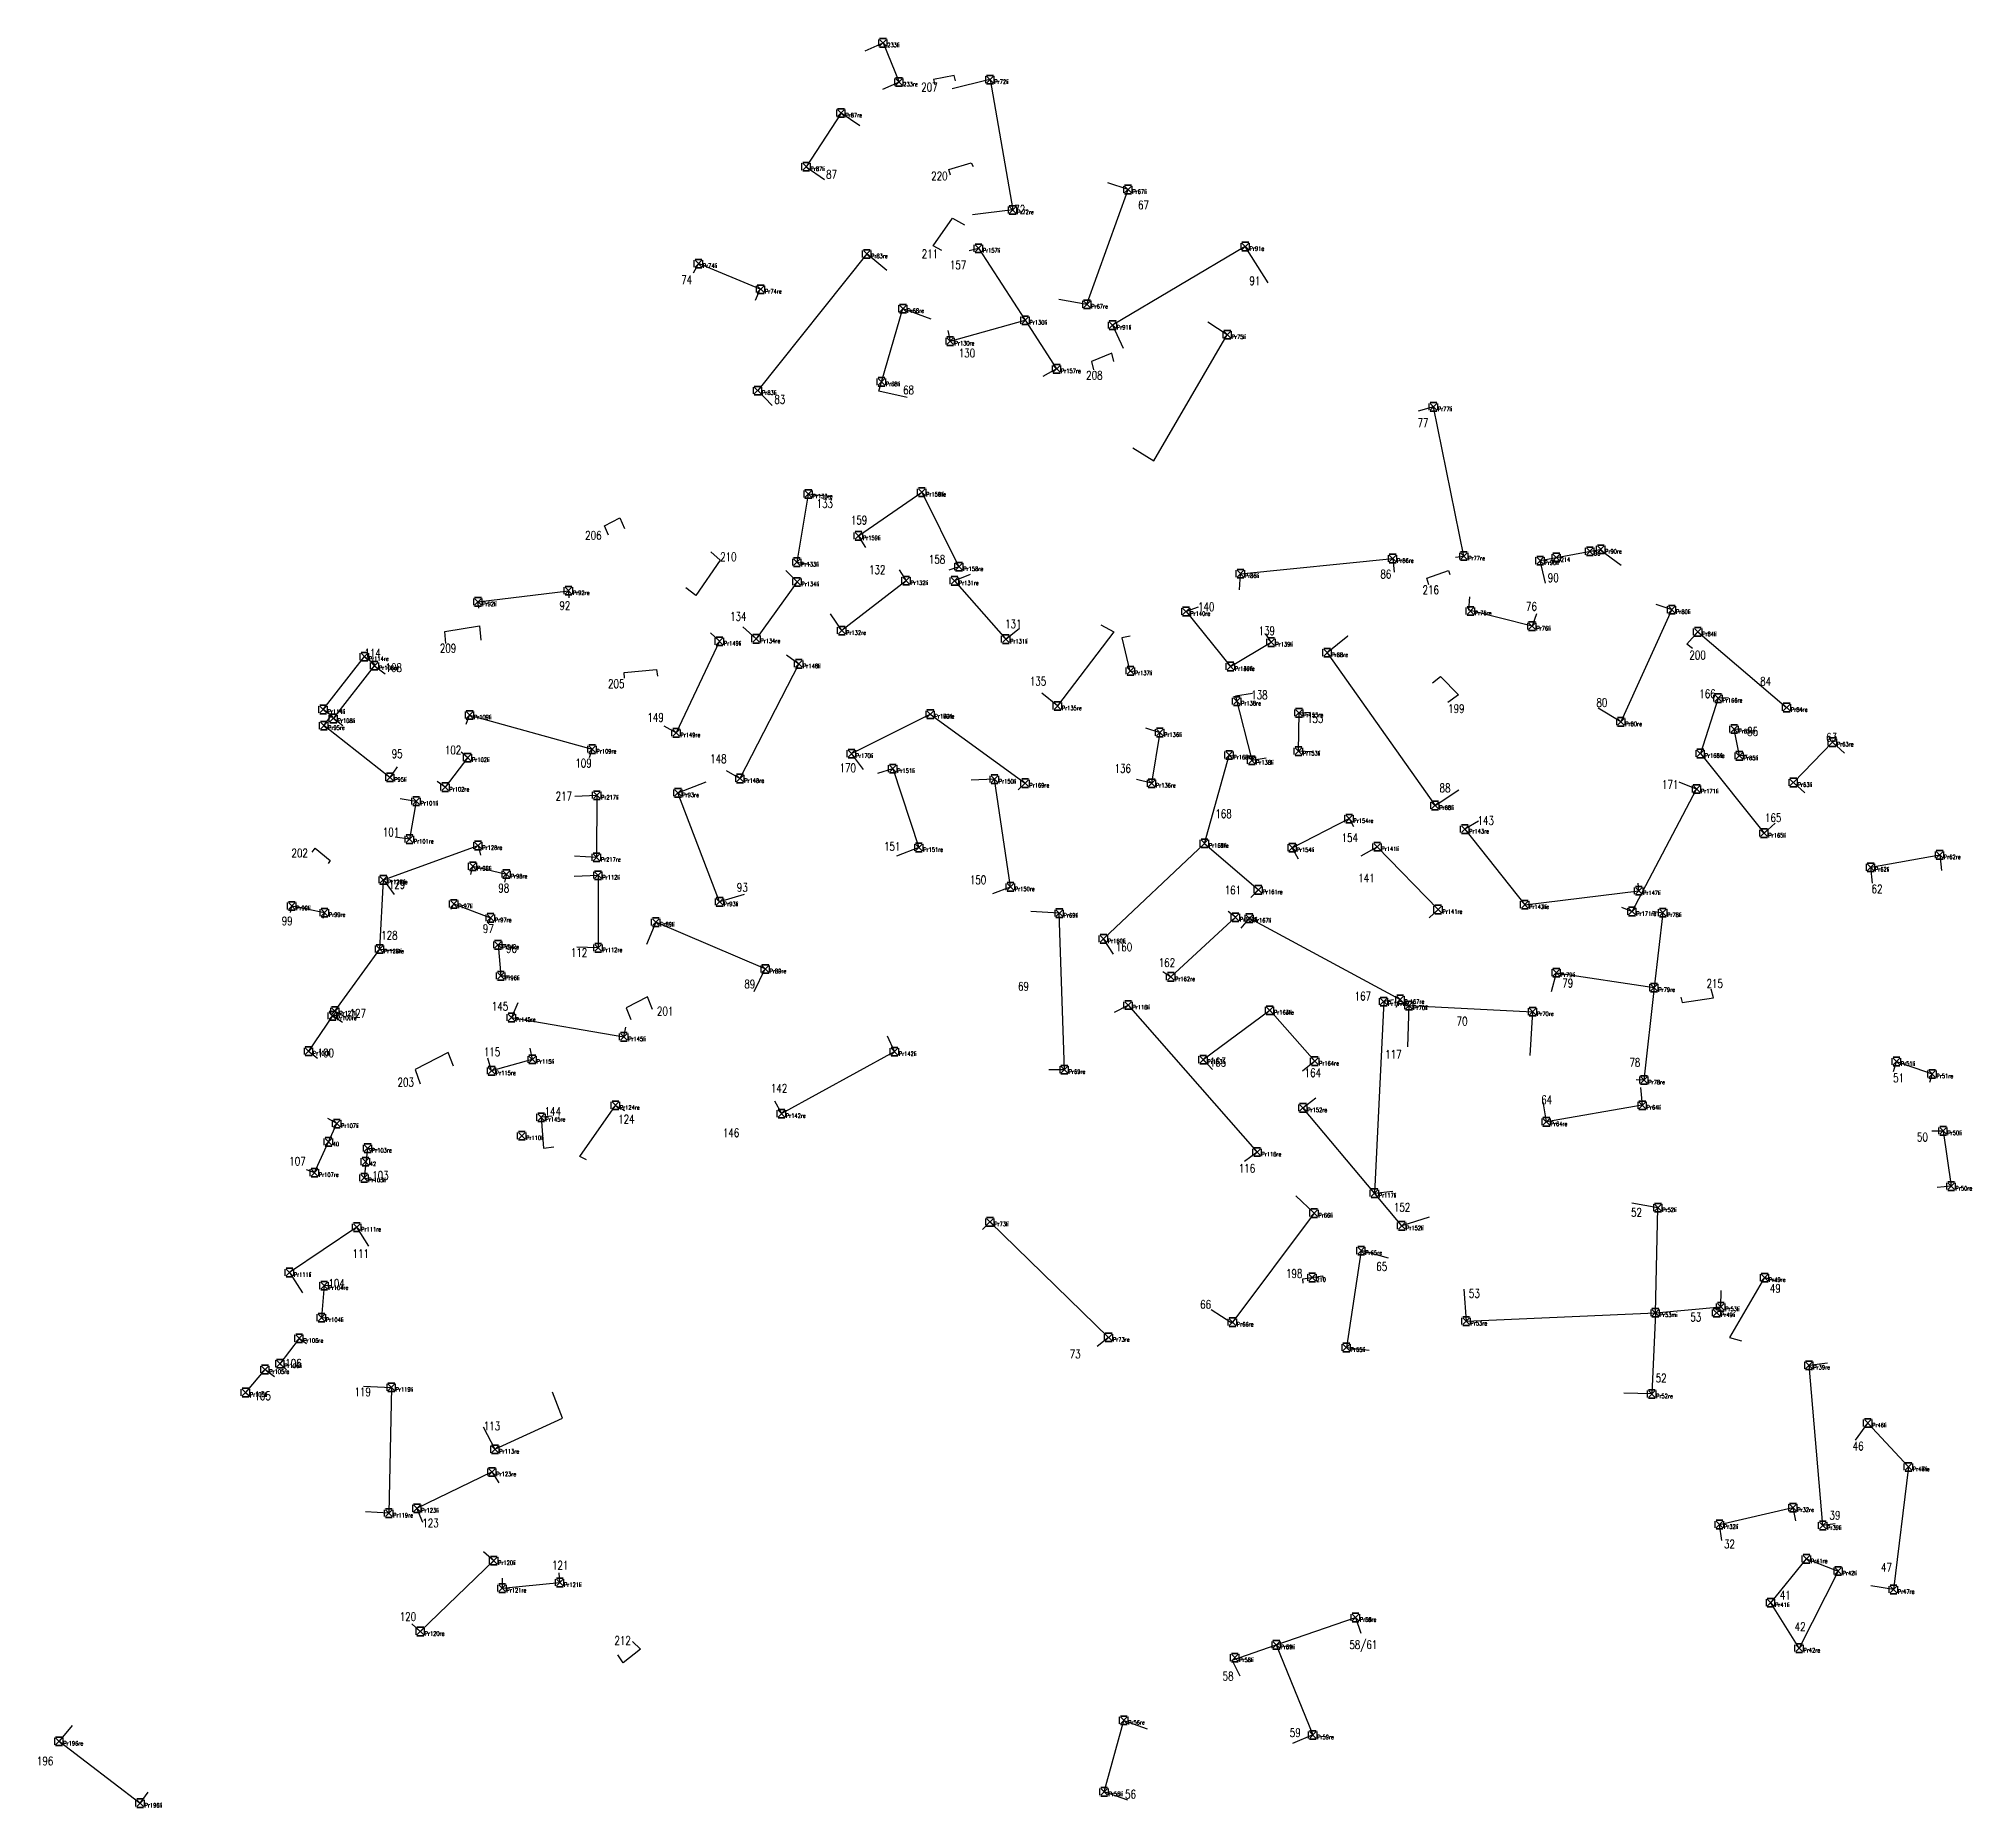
# Model space of a CAD drawing. Header units: metres. Extents: x 4462695 to 4462796, y 5794005 to 5794153.
# Drawn here: x 4462734.02 to 4462779.42, y 5794111.26 to 5794152.87 of the extents above; entities that cross this region are included whole.
import ezdxf

# ---------------------------------------------------------------- set-up
doc = ezdxf.new("R2010")
doc.units = ezdxf.units.M
doc.layers.add('Profile', color=5, linetype='Continuous')
doc.layers.add('Profile Passpunkte', color=5, linetype='Continuous')
doc.styles.add('ROMANS', font='ROMANS.shx', dxfattribs={"width": 0.75})

# ---------------------------------------------------------------- blocks, each defined once
blk = doc.blocks.new('CONTROL')
for p, q in [((-0.1, 0.1, 0.1), (-0.1, 0.1, -0.1)), ((-0.1, -0.08, -0.1), (-0.1, 0.08, -0.1)), ((-0.1, -0.08, 0.1), (-0.1, 0.08, 0.1)), ((0.08, 0.1, 0.1), (-0.08, 0.1, 0.1)), ((-0.08, 0.1, -0.1), (0.08, 0.1, -0.1)), ((0.08, -0.08, 0.08), (-0.08, 0.08, -0.08)), ((-0.08, -0.08, -0.08), (0.08, 0.08, 0.08)), ((-0.08, 0.08, 0.08), (0.08, -0.08, -0.08)), ((0.08, 0.08, -0.08), (-0.08, -0.08, 0.08)), ((0.1, 0.1, -0.1), (0.1, 0.1, 0.1)), ((0.1, -0.08, -0.1), (0.1, 0.08, -0.1)), ((0.1, -0.08, 0.1), (0.1, 0.08, 0.1)), ((-0.1, -0.1, 0.1), (-0.1, -0.1, -0.1)), ((0.08, -0.1, 0.1), (-0.08, -0.1, 0.1)), ((-0.08, -0.1, -0.1), (0.08, -0.1, -0.1)), ((0.1, -0.1, -0.1), (0.1, -0.1, 0.1))]:
    blk.add_line(p, q)
at = {"style": 'ROMANS', "width": 0.75}
blk.add_attdef('NUMMER', (0.1, -0.1), '', height=0.1, dxfattribs=at)

msp = doc.modelspace()

# ---------------------------------------------------------------- linework, layer by layer
at = {"layer": 'Profile'}
for points, elevation in [([(4462755.463, 5794149.663), (4462755.427, 5794149.797), (4462755.95, 5794149.956), (4462755.994, 5794149.869)], -0.008), ([(4462755.26, 5794147.892), (4462755.054, 5794147.996), (4462755.508, 5794148.654), (4462755.793, 5794148.495)], -0.008), ([(4462749.83, 5794140.799), (4462750.047, 5794140.606), (4462749.476, 5794139.77), (4462749.238, 5794139.957)], -0.008), ([(4462763.955, 5794136.092), (4462763.647, 5794136.112), (4462763.66, 5794137.012), (4462763.933, 5794137.031)], -0.008), ([(4462741.243, 5794129.845), (4462740.988, 5794129.996), (4462742.04, 5794131.457), (4462742.126, 5794133.084), (4462744.352, 5794133.891), (4462744.352, 5794133.891)], -0.008), ([(4462744.352, 5794133.891), (4462744.407, 5794133.663)], -0.008), ([(4462742.126, 5794133.084), (4462742.126, 5794133.084), (4462742.383, 5794132.736)], 51.822), ([(4462742.04, 5794131.457), (4462742.04, 5794131.457), (4462742.361, 5794131.422)], -0.008), ([(4462772.638, 5794130.325), (4462772.667, 5794130.197), (4462773.407, 5794130.306), (4462773.356, 5794130.512)], -0.008), ([(4462759.322, 5794129.971), (4462759.64, 5794130.138), (4462762.674, 5794126.68), (4462762.377, 5794126.456)], -0.008), ([(4462745.567, 5794129.126), (4462745.628, 5794128.86), (4462744.672, 5794128.59), (4462744.583, 5794128.89)], 50.862), ([(4462746.904, 5794126.497), (4462746.745, 5794126.575), (4462747.587, 5794127.778), (4462747.798, 5794127.659)], 51.792), ([(4462743.051, 5794117.969), (4462742.917, 5794118.3), (4462744.681, 5794119.154), (4462744.843, 5794118.896)], 51.792), ([(4462744.92, 5794116.659), (4462744.92, 5794116.422), (4462746.274, 5794116.552), (4462746.261, 5794116.779)], 51.712), ([(4462747.987, 5794115.163), (4462748.173, 5794114.984), (4462747.769, 5794114.661), (4462747.639, 5794114.85)], -0.008), ([(4462734.81, 5794113.192), (4462734.499, 5794112.818), (4462736.408, 5794111.363), (4462736.596, 5794111.625)], -0.008)]:
    msp.add_lwpolyline(points, dxfattribs=dict(at, elevation=elevation))
for points in [[(4462753.453, 5794152.584, 51.826), (4462753.877, 5794152.775, 51.905), (4462754.253, 5794151.853, 51.847), (4462753.864, 5794151.674, 51.86)], [(4462755.581, 5794151.884, 51.847), (4462755.547, 5794152.003, 51.846), (4462755.065, 5794151.912, 51.834), (4462755.094, 5794151.791, 51.821)], [(4462755.499, 5794151.697, 51.83), (4462756.361, 5794151.916, 51.865), (4462756.393, 5794151.91, 51.865), (4462756.927, 5794148.843, 51.794), (4462755.981, 5794148.73, 51.776)], [(4462753.331, 5794150.825, 51.829), (4462752.89, 5794151.123, 51.866), (4462752.07, 5794149.861, 51.825), (4462752.502, 5794149.562, 51.796)], [(4462758.013, 5794146.744, 51.805), (4462758.673, 5794146.624, 51.78), (4462759.639, 5794149.326, 51.799), (4462759.163, 5794149.479, 51.789)], [(4462762.937, 5794147.13, 51.753), (4462762.396, 5794147.983, 51.822), (4462759.277, 5794146.132, 51.811), (4462759.523, 5794145.589, 51.85)], [(4462750.878, 5794146.723, 51.71), (4462750.989, 5794146.983, 51.711), (4462749.536, 5794147.581, 51.759), (4462749.413, 5794147.356, 51.742)], [(4462753.965, 5794147.416, 51.732), (4462753.495, 5794147.809, -0.008), (4462750.93, 5794144.594, 0.065), (4462751.273, 5794144.241, 0.002)], [(4462755.906, 5794147.892, -0.008), (4462756.121, 5794147.941, 51.802), (4462757.22, 5794146.247, 51.802), (4462757.96, 5794145.107, 51.802), (4462757.638, 5794144.923, -0.008)], [(4462754.442, 5794144.433, 51.674), (4462753.778, 5794144.58, 51.687), (4462754.346, 5794146.522, 51.746), (4462755.003, 5794146.286, 51.763)], [(4462755.399, 5794146.008, -0.008), (4462755.458, 5794145.757, 51.802), (4462757.22, 5794146.247, 51.802)], [(4462759.75, 5794143.246, 51.775), (4462760.242, 5794142.944, 51.759), (4462761.973, 5794145.909, 51.783), (4462761.514, 5794146.203, 51.831)], [(4462759.308, 5794145.28, 51.83), (4462759.259, 5794145.475, 51.824), (4462758.783, 5794145.278, 51.779), (4462758.827, 5794145.086, 51.79)], [(4462767.336, 5794140.673, 51.711), (4462767.538, 5794140.701, 51.718), (4462766.822, 5794144.213, 52.206), (4462766.46, 5794144.109, 51.746)], [(4462752.65, 5794142.091, -0.008), (4462752.12, 5794142.161, 51.852), (4462751.852, 5794140.557, 51.852), (4462752.165, 5794140.505, -0.008)], [(4462753.473, 5794140.901, -0.008), (4462753.302, 5794141.179, 51.752), (4462754.789, 5794142.204, 51.742), (4462755.663, 5794140.451, 51.742), (4462755.427, 5794140.371, -0.008)], [(4462747.419, 5794141.193, 51.871), (4462747.326, 5794141.41, 51.843), (4462747.684, 5794141.604, 51.81), (4462747.797, 5794141.347, 51.841)], [(4462769.455, 5794140.067, 51.732), (4462769.331, 5794140.594, -0.008), (4462770.732, 5794140.857, -0.009), (4462771.234, 5794140.486, -0.035)], [(4462751.588, 5794140.363, -0.008), (4462751.858, 5794140.093, 51.786), (4462750.892, 5794138.756, 51.852), (4462750.576, 5794139.036, -0.008)], [(4462754.257, 5794140.381, -0.008), (4462754.423, 5794140.122, 51.752), (4462752.908, 5794138.948, 51.752), (4462752.64, 5794139.344, -0.008)], [(4462755.93, 5794140.27, -0.008), (4462755.558, 5794140.119, 51.712), (4462756.764, 5794138.748, 51.712), (4462757.088, 5794139.007, 19.623)], [(4462762.263, 5794139.908, 51.716), (4462762.282, 5794140.287, 51.75), (4462765.863, 5794140.644, 51.726), (4462765.898, 5794140.32, 51.738)], [(4462766.712, 5794140.028, -0.003), (4462766.668, 5794140.182, -0.008), (4462767.177, 5794140.358, -0.006), (4462767.203, 5794140.266, -0.004)], [(4462744.368, 5794139.474, 51.869), (4462744.368, 5794139.474, 51.869), (4462744.351, 5794139.624, 51.891), (4462746.482, 5794139.886, 51.848), (4462746.484, 5794139.717, 51.849)], [(4462761.287, 5794139.5, -0.008), (4462761.002, 5794139.399, 51.732), (4462762.049, 5794138.104, 51.662), (4462763.003, 5794138.677, 51.662), (4462762.878, 5794138.871, -0.008)], [(4462769.243, 5794139.346, 51.701), (4462769.14, 5794139.053, 51.708), (4462767.65, 5794139.429, 51.766), (4462767.68, 5794139.743, 51.748)], [(4462772.053, 5794139.569, 51.712), (4462772.425, 5794139.441, 52.206), (4462771.23, 5794136.803, 51.613), (4462770.691, 5794137.122, 51.654)], [(4462743.599, 5794138.646, 51.858), (4462743.574, 5794138.93, 51.864), (4462744.389, 5794139.057, 51.826), (4462744.416, 5794138.725, 51.851)], [(4462759.001, 5794139.082, -0.008), (4462759.301, 5794138.918, 51.712), (4462757.98, 5794137.174, 51.712), (4462757.61, 5794137.472, -0.008)], [(4462772.913, 5794138.53, 51.625), (4462772.779, 5794138.629, 51.636), (4462773.04, 5794138.917, 51.535), (4462775.127, 5794137.139, 52.206)], [(4462749.819, 5794138.892, -0.008), (4462750.031, 5794138.696, 51.832), (4462749.012, 5794136.543, 51.852), (4462748.727, 5794136.702, -0.008)], [(4462759.687, 5794138.814, 23.622), (4462759.489, 5794138.779, 51.462), (4462759.679, 5794137.984, 51.446), (4462759.813, 5794138.001, 28.308)], [(4462764.798, 5794138.828, 51.688), (4462764.806, 5794138.82, 51.688), (4462764.32, 5794138.428, 51.696), (4462766.859, 5794134.834, 51.684), (4462767.416, 5794135.202, 51.7)], [(4462740.934, 5794136.921, 51.939), (4462740.712, 5794137.092, 51.977), (4462741.682, 5794138.335, 51.917), (4462741.931, 5794138.148, 51.933)], [(4462741.172, 5794136.708, 51.786), (4462740.95, 5794136.878, 51.824), (4462741.92, 5794138.121, 51.764), (4462742.168, 5794137.934, 51.78)], [(4462747.796, 5794137.832, 51.792), (4462747.786, 5794137.964, 51.796), (4462748.552, 5794138.035, 51.776), (4462748.576, 5794137.879, 51.784)], [(4462751.604, 5794138.376, -0.008), (4462751.895, 5794138.165, 51.792), (4462750.513, 5794135.469, 51.732), (4462750.194, 5794135.651, -0.008)], [(4462766.8, 5794137.718, 51.748), (4462766.984, 5794137.871, 51.751), (4462767.414, 5794137.433, 51.739), (4462767.157, 5794137.254, 51.761)], [(4462762.562, 5794137.465, -0.008), (4462762.164, 5794137.406, 51.672), (4462762.548, 5794135.896, 51.672), (4462762.885, 5794135.957, -0.008)], [(4462773.762, 5794137.366, -0.008), (4462773.518, 5794137.357, 51.512), (4462773.098, 5794136.056, -0.008), (4462774.596, 5794134.181, -0.008), (4462774.86, 5794134.417, -0.008)], [(4462742.449, 5794135.743, 51.915), (4462742.282, 5794135.494, 51.923), (4462740.725, 5794136.712, 51.955), (4462740.898, 5794136.946, 51.968)], [(4462744.077, 5794136.744, 51.895), (4462744.155, 5794136.962, 51.9), (4462747.037, 5794136.159, 51.83), (4462746.966, 5794135.957, 51.832)], [(4462753.42, 5794135.684, -0.008), (4462753.134, 5794136.053, 51.742), (4462754.988, 5794136.98, 51.742), (4462757.218, 5794135.359, 51.742), (4462757.057, 5794135.2, -0.008)], [(4462760.046, 5794136.66, -0.008), (4462760.387, 5794136.549, 51.712), (4462760.193, 5794135.356, 51.712), (4462759.841, 5794135.441, -0.008)], [(4462774.195, 5794136.014, 51.534), (4462774.016, 5794136.002, 51.548), (4462773.894, 5794136.631, 51.522), (4462774.055, 5794136.644, 51.5), (4462774.055, 5794136.644, 51.5)], [(4462775.556, 5794135.134, 51.559), (4462775.286, 5794135.373, 51.525), (4462776.207, 5794136.325, 51.548), (4462776.486, 5794136.067, 51.531)], [(4462743.955, 5794136.094, 51.869), (4462744.11, 5794135.96, 51.872), (4462743.578, 5794135.264, 51.91), (4462743.394, 5794135.396, 51.913)], [(4462761.438, 5794133.942, -0.008), (4462762.016, 5794136.02, 51.582), (4462762.107, 5794136.004, -0.008)], [(4462750.615, 5794132.736, 51.811), (4462750.035, 5794132.566, 51.803), (4462749.054, 5794135.132, 51.76), (4462749.72, 5794135.387, 51.76)], [(4462753.756, 5794135.593, -0.008), (4462754.109, 5794135.701, 51.732), (4462754.721, 5794133.844, 51.732), (4462754.196, 5794133.642, -0.008)], [(4462756.461, 5794132.764, -0.008), (4462756.875, 5794132.92, 51.702), (4462756.497, 5794135.451, 51.702), (4462755.953, 5794135.432, 51.712)], [(4462771.241, 5794132.438, -0.008), (4462771.491, 5794132.338, 51.552), (4462773.01, 5794135.22, 51.552), (4462772.601, 5794135.38, -0.008)], [(4462742.521, 5794134.996, 51.882), (4462742.899, 5794134.935, 51.913), (4462742.741, 5794134.04, 51.865), (4462742.401, 5794134.088, 51.874)], [(4462746.631, 5794135.054, 51.844), (4462747.146, 5794135.074, 51.83), (4462747.14, 5794133.613, 51.874), (4462746.623, 5794133.642, 51.883)], [(4462763.646, 5794133.569, -0.008), (4462763.501, 5794133.84, 51.672), (4462764.839, 5794134.525, 51.672), (4462764.939, 5794134.343, -0.008)], [(4462767.879, 5794134.462, -0.008), (4462767.56, 5794134.277, 51.552), (4462768.97, 5794132.5, 51.562), (4462771.65, 5794132.828, 51.562), (4462771.633, 5794133.005, -0.008)], [(4462759.295, 5794131.338, -0.008), (4462759.063, 5794131.697, 51.622), (4462761.438, 5794133.942, -0.008), (4462762.704, 5794132.851, 51.642), (4462762.528, 5794132.666, -0.008)], [(4462740.448, 5794133.738, 51.944), (4462740.524, 5794133.831, 51.94), (4462740.874, 5794133.538, 51.9), (4462740.831, 5794133.468, 51.898)], [(4462765.125, 5794133.647, -0.008), (4462765.496, 5794133.863, 51.632), (4462766.933, 5794132.387, 51.592), (4462766.723, 5794132.189, -0.008)], [(4462777.149, 5794133.007, 51.45), (4462777.104, 5794133.38, -0.016), (4462778.726, 5794133.671, -0.008), (4462778.77, 5794133.305, -0.035)], [(4462744.186, 5794133.207, 51.841), (4462744.186, 5794133.207, 51.841), (4462744.228, 5794133.403, 51.837), (4462745.019, 5794133.22, 51.876), (4462744.974, 5794133.028, 51.873)], [(4462746.612, 5794133.168, 51.853), (4462747.175, 5794133.192, 51.864), (4462747.177, 5794131.486, 51.844), (4462746.676, 5794131.504, 51.87)], [(4462739.94, 5794132.318, 51.878), (4462739.975, 5794132.47, 51.889), (4462740.741, 5794132.313, 51.883), (4462740.705, 5794132.174, 51.874)], [(4462743.718, 5794132.396, 51.828), (4462743.785, 5794132.517, 51.813), (4462744.646, 5794132.191, 51.865), (4462744.589, 5794132.041, 51.867)], [(4462757.779, 5794128.619, 51.616), (4462758.142, 5794128.62, 51.606), (4462758.023, 5794132.299, 51.656), (4462757.353, 5794132.338, 51.673)], [(4462760.456, 5794130.93, -0.008), (4462760.645, 5794130.801, 51.612), (4462762.166, 5794132.203, 51.612), (4462761.991, 5794132.341, -0.008)], [(4462762.298, 5794131.946, -0.008), (4462762.492, 5794132.181, 51.592), (4462766.038, 5794130.269, 51.622), (4462765.934, 5794130.08, -0.008)], [(4462771.974, 5794132.344, -0.008), (4462772.215, 5794132.312, 51.485), (4462772.009, 5794130.549, 51.485)], [(4462750.85, 5794130.454, 51.765), (4462751.109, 5794130.987, 51.783), (4462748.535, 5794132.087, 51.821), (4462748.311, 5794131.567, 51.838)], [(4462745.018, 5794131.557, 51.879), (4462744.823, 5794131.554, 51.876), (4462744.889, 5794130.828, 51.855), (4462745.091, 5794130.825, 51.866)], [(4462769.596, 5794130.455, 51.561), (4462769.712, 5794130.899, 51.542), (4462772.009, 5794130.549, 51.485), (4462771.772, 5794128.375, 51.47), (4462771.585, 5794128.379, 51.495)], [(4462748.458, 5794130.032, 51.835), (4462748.335, 5794130.329, 51.822), (4462747.837, 5794130.07, 51.851), (4462747.945, 5794129.799, 51.835)], [(4462741.163, 5794129.726, 51.899), (4462740.93, 5794129.885, 51.901), (4462740.369, 5794129.052, 51.891), (4462740.58, 5794128.891, 51.903)], [(4462741.041, 5794130.07, -0.008), (4462741.076, 5794130.118, 1.791)], [(4462745.289, 5794130.187, -0.008), (4462745.138, 5794129.844, 51.842), (4462747.783, 5794129.392, 51.842), (4462747.825, 5794129.62, -0.008)], [(4462761.624, 5794128.623, -0.008), (4462761.406, 5794128.855, 51.542), (4462762.97, 5794130.015, 51.542), (4462764.03, 5794128.817, 51.542), (4462763.738, 5794128.581, -0.008)], [(4462765.878, 5794130.264, -0.008), (4462765.652, 5794130.22, 51.572), (4462765.435, 5794125.712, 51.442), (4462765.869, 5794125.761, -0.008)], [(4462766.22, 5794129.156, 51.489), (4462766.247, 5794130.125, 51.512), (4462769.154, 5794129.983, 51.466), (4462769.085, 5794128.949, 51.503)], [(4462751.326, 5794127.885, -0.008), (4462751.491, 5794127.585, 51.642), (4462754.147, 5794129.043, 51.642), (4462753.981, 5794129.407, -0.008)], [(4462743.778, 5794128.699, 51.86), (4462743.649, 5794129.02, 51.835), (4462742.875, 5794128.621, 51.858), (4462742.994, 5794128.285, 51.899)], [(4462777.644, 5794128.579, 51.401), (4462777.71, 5794128.809, 51.412), (4462778.55, 5794128.518, 51.384), (4462778.489, 5794128.314, 51.399)], [(4462771.687, 5794128.198, 51.433), (4462771.732, 5794127.781, 51.442), (4462769.476, 5794127.393, 51.463), (4462769.398, 5794127.859, 51.496)], [(4462766.724, 5794125.15, -0.008), (4462766.076, 5794124.945, 51.442), (4462765.435, 5794125.712, 51.442), (4462763.753, 5794127.722, 51.442), (4462764.057, 5794127.958, -0.008)], [(4462740.307, 5794126.27, 51.856), (4462740.507, 5794126.197, 51.857), (4462741.031, 5794127.35, 51.869), (4462740.817, 5794127.468, 51.875)], [(4462746.093, 5794127.525, -0.008), (4462745.838, 5794127.498, 51.812), (4462745.893, 5794126.772, 51.812), (4462746.135, 5794126.803, -0.008)], [(4462778.541, 5794127.176, 51.278), (4462778.806, 5794127.181, 51.244), (4462778.997, 5794125.876, 51.232), (4462778.666, 5794125.849, 51.24)], [(4462741.99, 5794126.725, 51.876), (4462741.756, 5794126.77, 51.877), (4462741.673, 5794126.072, 51.876), (4462741.923, 5794126.013, 51.88)], [(4462763.588, 5794125.652, 51.477), (4462764.015, 5794125.244, 51.44), (4462762.079, 5794122.653, 51.442), (4462761.596, 5794122.971, 51.461)], [(4462767.537, 5794123.454, 51.349), (4462767.591, 5794122.701, 51.4), (4462772.04, 5794122.9, 51.404), (4462772.101, 5794125.372, 51.396), (4462771.485, 5794125.477, 51.421)], [(4462741.788, 5794124.47, 51.81), (4462741.503, 5794124.914, 51.801), (4462739.918, 5794123.847, 51.775), (4462740.223, 5794123.369, 51.756)], [(4462756.218, 5794124.86, 51.681), (4462756.391, 5794125.038, 51.679), (4462759.182, 5794122.32, 51.584), (4462758.91, 5794122.108, 51.618)], [(4462765.768, 5794124.181, 51.386), (4462765.119, 5794124.361, 51.388), (4462764.774, 5794122.083, 51.362), (4462765.312, 5794122.018, 51.407)], [(4462740.902, 5794123.531, 51.747), (4462740.734, 5794123.538, 51.748), (4462740.673, 5794122.785, 51.789), (4462740.84, 5794122.781, 51.784)], [(4462763.759, 5794123.597, 51.416), (4462763.749, 5794123.697, 51.42), (4462764.213, 5794123.768, 51.433), (4462764.235, 5794123.663, 51.434)], [(4462774.907, 5794123.624, 51.32), (4462774.609, 5794123.726, 51.34), (4462773.786, 5794122.314, 51.289), (4462774.069, 5794122.236, 51.309)], [(4462772.04, 5794122.9, 51.404), (4462773.581, 5794123.041, 51.309), (4462773.589, 5794123.427, 51.32)], [(4462772.04, 5794122.9, 51.404), (4462771.957, 5794120.989, 51.348), (4462771.3, 5794121.006, 51.33)], [(4462740.322, 5794122.169, 51.837), (4462740.144, 5794122.297, 51.835), (4462739.694, 5794121.702, 51.844), (4462739.846, 5794121.556, 51.842)], [(4462776.269, 5794117.935, 51.178), (4462775.978, 5794117.894, 51.179), (4462775.654, 5794121.67, 51.285), (4462776.089, 5794121.723, 51.298)], [(4462739.566, 5794121.396, 51.832), (4462739.342, 5794121.566, 51.843), (4462738.884, 5794121.025, 51.835), (4462739.006, 5794120.912, 51.844)], [(4462741.66, 5794121.172, -0.008), (4462742.314, 5794121.145, 51.822), (4462742.255, 5794118.187, 51.802), (4462741.71, 5794118.215, -0.008)], [(4462744.471, 5794120.215, 51.771), (4462744.751, 5794119.688, 51.701), (4462746.339, 5794120.423, 51.748), (4462746.104, 5794121.032, 51.756)], [(4462776.746, 5794119.906, 51.211), (4462777.037, 5794120.306, 51.2), (4462777.995, 5794119.273, 51.199), (4462777.64, 5794116.39, 51.179), (4462777.108, 5794116.474, 51.167)], [(4462773.603, 5794117.543, 51.256), (4462773.55, 5794117.919, 51.242), (4462775.276, 5794118.315, 51.211), (4462775.337, 5794118.001, 51.189)], [(4462744.48, 5794117.285, -0.008), (4462744.724, 5794117.068, -0.008), (4462742.995, 5794115.401, -0.008), (4462742.799, 5794115.579, -0.008)], [(4462763.125, 5794115.089, 51.414), (4462764.987, 5794115.732, 51.3), (4462765.111, 5794115.364, 51.303)], [(4462762.278, 5794114.351, 51.534), (4462762.09, 5794114.726, 51.458), (4462763.125, 5794115.089, 51.414), (4462763.986, 5794112.967, 51.367), (4462763.504, 5794112.768, 51.433)], [(4462759.637, 5794111.437, 51.499), (4462759.079, 5794111.631, 51.488), (4462759.539, 5794113.311, 51.501), (4462760.087, 5794113.113, 51.504)]]:
    msp.add_polyline3d(points, dxfattribs=at)
msp.add_polyline3d([(4462775.422, 5794115.01, 51.222), (4462774.753, 5794116.078, 51.158), (4462775.597, 5794117.113, 51.172), (4462776.341, 5794116.824, 51.184)], close=True, dxfattribs=at)

# ---------------------------------------------------------------- block references
at = {"layer": 'Profile Passpunkte', "color": 1}
for p, values in [((4462753.877, 5794152.775, 51.905), {'NUMMER': '233li'}), ((4462754.253, 5794151.853, 51.847), {'NUMMER': '233re'}), ((4462756.393, 5794151.91, 51.865), {'NUMMER': 'Pr72li'}), ((4462752.89, 5794151.123, 51.866), {'NUMMER': 'Pr87re'}), ((4462752.07, 5794149.861, 51.825), {'NUMMER': 'Pr87li'}), ((4462759.639, 5794149.326, 51.799), {'NUMMER': 'Pr67li'}), ((4462756.927, 5794148.843, 51.794), {'NUMMER': 'Pr72re'}), ((4462756.121, 5794147.941, 51.802), {'NUMMER': 'Pr157li'}), ((4462762.396, 5794147.983, 51.822), {'NUMMER': 'Pr91e'}), ((4462749.536, 5794147.581, 51.759), {'NUMMER': 'Pr74li'}), ((4462753.495, 5794147.809, 51.732), {'NUMMER': 'Pr83re'}), ((4462751, 5794146.978, 51.711), {'NUMMER': 'Pr74re'}), ((4462754.346, 5794146.522, 51.746), {'NUMMER': 'Pr68re'}), ((4462758.673, 5794146.624, 51.78), {'NUMMER': 'Pr67re'}), ((4462757.22, 5794146.247, 51.802), {'NUMMER': 'Pr130li'}), ((4462759.277, 5794146.132, 51.811), {'NUMMER': 'Pr91li'}), ((4462755.458, 5794145.757, 51.802), {'NUMMER': 'Pr130re'}), ((4462761.973, 5794145.909, 51.783), {'NUMMER': 'Pr75li'}), ((4462753.84, 5794144.799, 51.687), {'NUMMER': 'Pr68li'}), ((4462757.96, 5794145.107, 51.802), {'NUMMER': 'Pr157re'}), ((4462750.93, 5794144.594, 51.732), {'NUMMER': 'Pr83li'}), ((4462766.822, 5794144.213, 52.206), {'NUMMER': 'Pr77li'}), ((4462752.12, 5794142.161, 51.852), {'NUMMER': 'Pr133re'}), ((4462754.789, 5794142.204, 51.742), {'NUMMER': 'Pr159re'}), ((4462754.789, 5794142.204, 51.742), {'NUMMER': 'Pr158li'}), ((4462753.302, 5794141.179, 51.752), {'NUMMER': 'Pr159li'}), ((4462765.863, 5794140.644, 51.726), {'NUMMER': 'Pr86re'}), ((4462767.538, 5794140.701, 51.718), {'NUMMER': 'Pr77re'}), ((4462769.712, 5794140.668, 51.735), {'NUMMER': '214'}), ((4462770.497, 5794140.812, 51.732), {'NUMMER': '90'}), ((4462770.757, 5794140.861, 51.732), {'NUMMER': 'Pr90re'}), ((4462751.852, 5794140.557, 51.852), {'NUMMER': 'Pr133li'}), ((4462755.663, 5794140.451, 51.742), {'NUMMER': 'Pr158re'}), ((4462762.282, 5794140.287, 51.75), {'NUMMER': 'Pr86li'}), ((4462769.331, 5794140.594, 51.732), {'NUMMER': 'Pr90li'}), ((4462746.482, 5794139.886, 51.848), {'NUMMER': 'Pr92re'}), ((4462751.858, 5794140.093, 51.852), {'NUMMER': 'Pr134li'}), ((4462754.423, 5794140.122, 51.752), {'NUMMER': 'Pr132li'}), ((4462755.558, 5794140.119, 51.712), {'NUMMER': 'Pr131re'}), ((4462744.351, 5794139.624, 51.891), {'NUMMER': 'Pr92li'}), ((4462761.002, 5794139.399, 51.732), {'NUMMER': 'Pr140re'}), ((4462767.693, 5794139.41, 51.766), {'NUMMER': 'Pr76re'}), ((4462772.425, 5794139.441, 51.666), {'NUMMER': 'Pr80li'}), ((4462752.908, 5794138.948, 51.752), {'NUMMER': 'Pr132re'}), ((4462769.14, 5794139.053, 51.708), {'NUMMER': 'Pr76li'}), ((4462773.04, 5794138.917, 51.535), {'NUMMER': 'Pr84li'}), ((4462750.031, 5794138.696, 51.832), {'NUMMER': 'Pr149li'}), ((4462750.892, 5794138.756, 51.852), {'NUMMER': 'Pr134re'}), ((4462756.764, 5794138.748, 51.712), {'NUMMER': 'Pr131li'}), ((4462763.003, 5794138.677, 51.662), {'NUMMER': 'Pr139li'}), ((4462764.32, 5794138.428, 51.696), {'NUMMER': 'Pr88re'}), ((4462741.682, 5794138.335, 51.917), {'NUMMER': 'Pr114re'}), ((4462741.92, 5794138.121, 51.764), {'NUMMER': 'Pr108re'}), ((4462751.895, 5794138.165, 51.792), {'NUMMER': 'Pr148li'}), ((4462759.695, 5794138, 51.462), {'NUMMER': 'Pr137li'}), ((4462762.049, 5794138.104, 51.662), {'NUMMER': 'Pr139re'}), ((4462762.049, 5794138.104, 51.712), {'NUMMER': 'Pr140li'}), ((4462740.712, 5794137.092, 51.977), {'NUMMER': 'Pr114li'}), ((4462757.98, 5794137.174, 51.712), {'NUMMER': 'Pr135re'}), ((4462762.196, 5794137.289, 51.672), {'NUMMER': 'Pr138re'}), ((4462763.66, 5794137.012, -0.008), {'NUMMER': 'Pr153re'}), ((4462773.518, 5794137.357, 51.512), {'NUMMER': 'Pr166re'}), ((4462775.127, 5794137.139, 52.206), {'NUMMER': 'Pr84re'}), ((4462740.725, 5794136.712, 51.955), {'NUMMER': 'Pr95re'}), ((4462740.95, 5794136.878, 51.824), {'NUMMER': 'Pr108li'}), ((4462744.155, 5794136.962, 51.9), {'NUMMER': 'Pr109li'}), ((4462749.012, 5794136.543, 51.852), {'NUMMER': 'Pr149re'}), ((4462754.988, 5794136.98, 51.742), {'NUMMER': 'Pr170re'}), ((4462754.988, 5794136.98, 51.742), {'NUMMER': 'Pr169li'}), ((4462760.387, 5794136.549, 51.712), {'NUMMER': 'Pr136li'}), ((4462771.23, 5794136.803, 51.613), {'NUMMER': 'Pr80re'}), ((4462773.894, 5794136.631, 51.542), {'NUMMER': 'Pr85re'}), ((4462747.037, 5794136.159, 51.83), {'NUMMER': 'Pr109re'}), ((4462763.647, 5794136.112, -0.008), {'NUMMER': 'Pr153li'}), ((4462776.207, 5794136.325, 51.548), {'NUMMER': 'Pr63re'}), ((4462744.11, 5794135.96, 51.872), {'NUMMER': 'Pr102li'}), ((4462753.134, 5794136.053, 51.742), {'NUMMER': 'Pr170li'}), ((4462754.109, 5794135.701, 51.732), {'NUMMER': 'Pr151li'}), ((4462762.016, 5794136.02, 51.582), {'NUMMER': 'Pr168re'}), ((4462762.548, 5794135.896, 51.672), {'NUMMER': 'Pr138li'}), ((4462773.098, 5794136.056, 51.512), {'NUMMER': 'Pr165re'}), ((4462773.098, 5794136.056, 51.512), {'NUMMER': 'Pr166li'}), ((4462774.016, 5794136.002, 51.542), {'NUMMER': 'Pr85li'}), ((4462742.282, 5794135.494, 51.923), {'NUMMER': 'P95li'}), ((4462743.578, 5794135.264, 51.91), {'NUMMER': 'Pr102re'}), ((4462750.513, 5794135.469, 51.732), {'NUMMER': 'Pr148re'}), ((4462756.497, 5794135.451, 51.702), {'NUMMER': 'Pr150li'}), ((4462757.218, 5794135.359, 51.742), {'NUMMER': 'Pr169re'}), ((4462760.193, 5794135.356, 51.712), {'NUMMER': 'Pr136re'}), ((4462773.01, 5794135.22, 51.552), {'NUMMER': 'Pr171li'}), ((4462775.286, 5794135.373, 51.525), {'NUMMER': 'Pr63li'}), ((4462742.899, 5794134.935, 51.913), {'NUMMER': 'Pr101li'}), ((4462747.146, 5794135.074, 51.83), {'NUMMER': 'Pr217li'}), ((4462749.054, 5794135.132, 51.76), {'NUMMER': 'Pr93re'}), ((4462766.859, 5794134.834, 51.684), {'NUMMER': 'Pr88li'}), ((4462764.839, 5794134.525, 51.672), {'NUMMER': 'Pr154re'}), ((4462767.56, 5794134.277, 51.552), {'NUMMER': 'Pr143re'}), ((4462742.741, 5794134.04, 51.865), {'NUMMER': 'Pr101re'}), ((4462744.352, 5794133.891, 51.802), {'NUMMER': 'Pr128re'}), ((4462754.721, 5794133.844, 51.732), {'NUMMER': 'Pr151re'}), ((4462761.438, 5794133.942, 51.622), {'NUMMER': 'Pr161li'}), ((4462761.438, 5794133.942, 51.622), {'NUMMER': 'Pr160re'}), ((4462761.438, 5794133.942, 51.622), {'NUMMER': 'Pr168li'}), ((4462763.501, 5794133.84, 51.672), {'NUMMER': 'Pr154li'}), ((4462765.496, 5794133.863, 51.632), {'NUMMER': 'Pr141li'}), ((4462774.596, 5794134.181, 51.532), {'NUMMER': 'Pr165li'}), ((4462744.228, 5794133.403, 51.837), {'NUMMER': 'Pr98li'}), ((4462747.14, 5794133.613, 51.874), {'NUMMER': 'Pr217re'}), ((4462777.104, 5794133.38, 51.45), {'NUMMER': 'Pr62li'}), ((4462778.726, 5794133.671, 51.45), {'NUMMER': 'Pr62re'}), ((4462742.126, 5794133.084, 51.822), {'NUMMER': 'Pr128re'}), ((4462742.126, 5794133.084, 51.822), {'NUMMER': 'Pr129li'}), ((4462745.019, 5794133.22, 51.876), {'NUMMER': 'Pr98re'}), ((4462747.175, 5794133.192, 51.864), {'NUMMER': 'Pr112li'}), ((4462756.875, 5794132.92, 51.702), {'NUMMER': 'Pr150re'}), ((4462739.975, 5794132.47, 51.889), {'NUMMER': 'Pr99li'}), ((4462743.785, 5794132.517, 51.813), {'NUMMER': 'Pr97li'}), ((4462750.035, 5794132.566, 51.803), {'NUMMER': 'Pr93li'}), ((4462762.704, 5794132.851, 51.642), {'NUMMER': 'Pr161re'}), ((4462768.97, 5794132.5, 51.562), {'NUMMER': 'Pr143li'}), ((4462768.97, 5794132.5, 51.562), {'NUMMER': 'Pr147re'}), ((4462771.65, 5794132.828, 51.562), {'NUMMER': 'Pr147li'}), ((4462740.741, 5794132.313, 51.883), {'NUMMER': 'Pr99re'}), ((4462744.646, 5794132.191, 51.865), {'NUMMER': 'Pr97re'}), ((4462748.535, 5794132.087, 51.821), {'NUMMER': 'Pr89li'}), ((4462758.023, 5794132.299, 51.656), {'NUMMER': 'Pr69li'}), ((4462762.166, 5794132.203, 51.612), {'NUMMER': 'Pr162li'}), ((4462762.492, 5794132.181, 51.592), {'NUMMER': 'Pr167li'}), ((4462766.933, 5794132.387, 51.592), {'NUMMER': 'Pr141re'}), ((4462771.491, 5794132.338, 51.552), {'NUMMER': 'Pr171re'}), ((4462772.215, 5794132.312, 51.485), {'NUMMER': 'Pr78li'}), ((4462744.823, 5794131.554, 51.876), {'NUMMER': 'Pr96re'}), ((4462759.063, 5794131.697, 51.622), {'NUMMER': 'Pr160li'}), ((4462742.04, 5794131.457, 51.862), {'NUMMER': 'Pr128li'}), ((4462742.04, 5794131.457, 51.862), {'NUMMER': 'Pr127re'}), ((4462747.177, 5794131.486, 51.844), {'NUMMER': 'Pr112re'}), ((4462744.889, 5794130.828, 51.855), {'NUMMER': 'Pr96li'}), ((4462751.109, 5794130.987, 51.783), {'NUMMER': 'Pr89re'}), ((4462760.645, 5794130.801, 51.612), {'NUMMER': 'Pr162re'}), ((4462769.712, 5794130.899, 51.542), {'NUMMER': 'Pr79li'}), ((4462765.652, 5794130.22, 51.572), {'NUMMER': 'Pr117re'}), ((4462766.038, 5794130.269, 51.622), {'NUMMER': 'Pr167re'}), ((4462772.009, 5794130.549, 51.485), {'NUMMER': 'Pr79re'}), ((4462740.93, 5794129.885, 51.901), {'NUMMER': 'Pr100re'}), ((4462740.988, 5794129.996, 51.882), {'NUMMER': 'Pr127li'}), ((4462745.138, 5794129.844, 51.842), {'NUMMER': 'Pr145re'}), ((4462759.64, 5794130.138, 51.532), {'NUMMER': 'Pr116li'}), ((4462762.97, 5794130.015, 51.542), {'NUMMER': 'Pr164li'}), ((4462762.97, 5794130.015, 51.542), {'NUMMER': 'Pr163re'}), ((4462766.247, 5794130.125, 51.512), {'NUMMER': 'Pr70li'}), ((4462769.154, 5794129.983, 51.466), {'NUMMER': 'Pr70re'}), ((4462747.783, 5794129.392, 51.842), {'NUMMER': 'Pr145li'}), ((4462740.369, 5794129.052, 51.891), {'NUMMER': 'Pr100li'}), ((4462745.628, 5794128.86, 51.862), {'NUMMER': 'Pr115li'}), ((4462754.147, 5794129.043, 51.642), {'NUMMER': 'Pr142li'}), ((4462761.406, 5794128.855, 51.542), {'NUMMER': 'Pr163li'}), ((4462764.03, 5794128.817, 51.542), {'NUMMER': 'Pr164re'}), ((4462777.71, 5794128.809, 51.412), {'NUMMER': 'Pr51li'}), ((4462744.672, 5794128.59, 51.802), {'NUMMER': 'Pr115re'}), ((4462758.142, 5794128.62, 51.606), {'NUMMER': 'Pr69re'}), ((4462771.772, 5794128.375, 51.47), {'NUMMER': 'Pr78re'}), ((4462778.55, 5794128.518, 51.384), {'NUMMER': 'Pr51re'}), ((4462745.838, 5794127.498, 51.812), {'NUMMER': 'Pr145re'}), ((4462747.587, 5794127.778, 51.792), {'NUMMER': 'Pr124re'}), ((4462751.491, 5794127.585, 51.642), {'NUMMER': 'Pr142re'}), ((4462763.753, 5794127.722, 51.442), {'NUMMER': 'Pr152re'}), ((4462771.732, 5794127.781, 51.442), {'NUMMER': 'Pr64li'}), ((4462741.031, 5794127.35, 51.869), {'NUMMER': 'Pr107li'}), ((4462745.382, 5794127.064, 51.815), {'NUMMER': 'Pr110li'}), ((4462769.476, 5794127.393, 51.463), {'NUMMER': 'Pr64re'}), ((4462778.806, 5794127.181, 51.244), {'NUMMER': 'Pr50li'}), ((4462740.835, 5794126.919, 51.875), {'NUMMER': '40'}), ((4462741.756, 5794126.77, 51.877), {'NUMMER': 'Pr103re'}), ((4462762.674, 5794126.68, 51.532), {'NUMMER': 'Pr116re'}), ((4462740.507, 5794126.197, 51.857), {'NUMMER': 'Pr107re'}), ((4462741.706, 5794126.453, 51.869), {'NUMMER': '42'}), ((4462741.673, 5794126.072, 51.876), {'NUMMER': 'Pr103li'}), ((4462765.435, 5794125.712, 51.442), {'NUMMER': 'Pr117li'}), ((4462778.997, 5794125.876, 51.232), {'NUMMER': 'Pr50re'}), ((4462764.015, 5794125.244, 51.44), {'NUMMER': 'Pr66li'}), ((4462772.101, 5794125.372, 51.396), {'NUMMER': 'Pr52li'}), ((4462741.503, 5794124.914, 51.801), {'NUMMER': 'Pr111re'}), ((4462756.391, 5794125.038, 51.632), {'NUMMER': 'Pr73li'}), ((4462766.076, 5794124.945, 51.442), {'NUMMER': 'Pr152li'}), ((4462765.119, 5794124.361, 51.388), {'NUMMER': 'Pr65re'}), ((4462739.918, 5794123.847, 51.775), {'NUMMER': 'Pr111li'}), ((4462740.734, 5794123.538, 51.748), {'NUMMER': 'Pr104re'}), ((4462763.968, 5794123.73, 51.426), {'NUMMER': '210'}), ((4462774.609, 5794123.726, 51.34), {'NUMMER': 'Pr49re'}), ((4462773.581, 5794123.041, 51.309), {'NUMMER': 'Pr53li'}), ((4462740.673, 5794122.785, 51.789), {'NUMMER': 'Pr104li'}), ((4462762.097, 5794122.677, 51.442), {'NUMMER': 'Pr66re'}), ((4462767.591, 5794122.701, 51.4), {'NUMMER': 'Pr53re'}), ((4462772.04, 5794122.9, 51.404), {'NUMMER': 'Pr53mi'}), ((4462773.481, 5794122.9, 51.444), {'NUMMER': 'Pr49li'}), ((4462740.144, 5794122.297, 51.835), {'NUMMER': 'Pr106re'}), ((4462759.182, 5794122.32, 51.632), {'NUMMER': 'Pr73re'}), ((4462764.774, 5794122.083, 51.362), {'NUMMER': 'Pr65li'}), ((4462739.342, 5794121.566, 51.843), {'NUMMER': 'Pr105re'}), ((4462739.694, 5794121.702, 51.844), {'NUMMER': 'Pr106li'}), ((4462775.654, 5794121.664, 51.285), {'NUMMER': 'Pr39re'}), ((4462742.314, 5794121.145, 51.822), {'NUMMER': 'Pr119li'}), ((4462738.884, 5794121.025, 51.835), {'NUMMER': 'Pr105li'}), ((4462771.957, 5794120.989, 51.348), {'NUMMER': 'Pr52re'}), ((4462777.037, 5794120.306, 51.2), {'NUMMER': 'Pr46li'}), ((4462744.751, 5794119.688, 51.701), {'NUMMER': 'Pr113re'}), ((4462744.681, 5794119.154, 51.792), {'NUMMER': 'Pr123re'}), ((4462777.995, 5794119.273, 51.199), {'NUMMER': 'Pr46re'}), ((4462777.995, 5794119.273, 51.199), {'NUMMER': 'Pr47li'}), ((4462742.255, 5794118.187, 51.802), {'NUMMER': 'Pr119re'}), ((4462742.917, 5794118.3, 51.792), {'NUMMER': 'Pr123li'}), ((4462773.55, 5794117.919, 51.242), {'NUMMER': 'Pr32li'}), ((4462775.276, 5794118.315, 51.211), {'NUMMER': 'Pr32re'}), ((4462775.978, 5794117.894, 51.179), {'NUMMER': 'Pr39li'}), ((4462744.724, 5794117.068, -0.008), {'NUMMER': 'Pr120li'}), ((4462775.595, 5794117.11, 51.172), {'NUMMER': 'Pr41re'}), ((4462746.274, 5794116.552, 51.712), {'NUMMER': 'Pr121li'}), ((4462776.341, 5794116.824, 51.184), {'NUMMER': 'Pr42li'}), ((4462744.92, 5794116.422, 51.712), {'NUMMER': 'Pr121re'}), ((4462777.64, 5794116.39, 51.179), {'NUMMER': 'Pr47re'}), ((4462764.987, 5794115.732, 51.3), {'NUMMER': 'Pr58re'}), ((4462764.987, 5794115.732, 51.3), {'NUMMER': 'Pr61re'}), ((4462774.753, 5794116.078, 51.158), {'NUMMER': 'Pr41li'}), ((4462742.995, 5794115.401, -0.008), {'NUMMER': 'Pr120re'}), ((4462762.152, 5794114.785, 51.549), {'NUMMER': 'Pr58li'}), ((4462763.125, 5794115.089, 51.414), {'NUMMER': 'Pr59li'}), ((4462763.125, 5794115.089, 51.414), {'NUMMER': 'Pr61li'}), ((4462775.422, 5794115.01, 51.222), {'NUMMER': 'Pr42re'}), ((4462759.539, 5794113.311, 51.501), {'NUMMER': 'Pr56re'}), ((4462763.986, 5794112.967, 51.367), {'NUMMER': 'Pr59re'}), ((4462734.499, 5794112.818, 51.822), {'NUMMER': 'Pr196re'}), ((4462759.079, 5794111.631, 51.488), {'NUMMER': 'Pr56li'}), ((4462736.408, 5794111.363, 51.822), {'NUMMER': 'Pr196li'})]:
    msp.add_blockref('CONTROL', p, dxfattribs=at).add_auto_attribs(values)

# ---------------------------------------------------------------- texts
at = {"layer": 'Profile', "style": 'ROMANS', "width": 0.75}
for s, p in [('207', (4462754.775, 5794151.633, -0.008)), ('87', (4462752.537, 5794149.581, -0.008)), ('220', (4462755.01, 5794149.542, -0.008)), ('72', (4462756.964, 5794148.755, -0.008)), ('67', (4462759.873, 5794148.861, -0.008)), ('211', (4462754.786, 5794147.71, -0.008)), ('157', (4462755.449, 5794147.45, -0.008)), ('74', (4462749.131, 5794147.101, -0.008)), ('91', (4462762.493, 5794147.077, -0.008)), ('130', (4462755.657, 5794145.377, -0.008)), ('208', (4462758.654, 5794144.854, -0.008)), ('83', (4462751.321, 5794144.285, -0.008)), ('68', (4462754.349, 5794144.508, -0.008)), ('77', (4462766.447, 5794143.737, -0.008)), ('133', (4462752.314, 5794141.837, -0.008)), ('159', (4462753.12, 5794141.447, -0.008)), ('206', (4462746.872, 5794141.089, -0.008)), ('210', (4462750.047, 5794140.583, -0.008)), ('158', (4462754.955, 5794140.524, -0.008)), ('132', (4462753.547, 5794140.279, -0.008)), ('86', (4462765.573, 5794140.177, -0.008)), ('90', (4462769.51, 5794140.091, -0.008)), ('216', (4462766.565, 5794139.805, -0.008)), ('92', (4462746.266, 5794139.434, -0.008)), ('134', (4462750.281, 5794139.18, -0.008)), ('140', (4462761.284, 5794139.407, -0.008)), ('76', (4462768.998, 5794139.416, -0.008)), ('131', (4462756.748, 5794139.004, -0.008)), ('139', (4462762.709, 5794138.843, -0.008)), ('114', (4462741.681, 5794138.316, -0.008)), ('209', (4462743.455, 5794138.434, -0.008)), ('200', (4462772.84, 5794138.271, -0.008)), ('108', (4462742.178, 5794137.975, 0.145)), ('205', (4462747.41, 5794137.597, -0.008)), ('135', (4462757.329, 5794137.657, -0.008)), ('166', (4462773.073, 5794137.362, -0.008)), ('84', (4462774.505, 5794137.654, -0.008)), ('138', (4462762.535, 5794137.335, -0.008)), ('199', (4462767.166, 5794137.011, -0.008)), ('80', (4462770.654, 5794137.154, -0.008)), ('149', (4462748.334, 5794136.805, -0.008)), ('153', (4462763.848, 5794136.778, -0.008)), ('85', (4462774.199, 5794136.473, -0.008)), ('102', (4462743.572, 5794136.037, -0.008)), ('63', (4462776.057, 5794136.337, -0.008)), ('95', (4462742.322, 5794135.95, -0.008)), ('109', (4462746.641, 5794135.731, -0.008)), ('148', (4462749.811, 5794135.832, -0.008)), ('170', (4462752.855, 5794135.619, -0.008)), ('136', (4462759.321, 5794135.604, -0.008)), ('88', (4462766.965, 5794135.147, -0.008)), ('171', (4462772.195, 5794135.226, -0.008)), ('217', (4462746.177, 5794134.952, -0.008)), ('168', (4462761.692, 5794134.538, -0.008)), ('143', (4462767.857, 5794134.379, -0.008)), ('165', (4462774.618, 5794134.446, -0.008)), ('101', (4462742.113, 5794134.107, -0.008)), ('151', (4462753.9, 5794133.771, -0.008)), ('154', (4462764.66, 5794133.975, -0.008)), ('202', (4462739.966, 5794133.614, -0.008)), ('129', (4462742.253, 5794132.876, -0.008)), ('93', (4462750.439, 5794132.807, -0.008)), ('150', (4462755.919, 5794132.983, -0.008)), ('141', (4462765.054, 5794133.026, -0.008)), ('98', (4462744.829, 5794132.79, -0.008)), ('161', (4462761.912, 5794132.744, -0.008)), ('62', (4462777.125, 5794132.77, -0.008)), ('99', (4462739.736, 5794132.017, -0.008)), ('128', (4462742.075, 5794131.679, -0.008)), ('97', (4462744.467, 5794131.836, -0.008)), ('96', (4462745.011, 5794131.366, -0.008)), ('112', (4462746.536, 5794131.272, -0.008)), ('160', (4462759.351, 5794131.405, -0.008)), ('162', (4462760.361, 5794131.036, -0.008)), ('89', (4462750.615, 5794130.532, -0.008)), ('79', (4462769.851, 5794130.554, -0.008)), ('215', (4462773.243, 5794130.545, -0.008)), ('69', (4462757.051, 5794130.479, -0.008)), ('167', (4462764.968, 5794130.248, -0.008)), ('127', (4462741.335, 5794129.845, -0.008)), ('145', (4462744.676, 5794130.008, -0.008)), ('201', (4462748.559, 5794129.895, -0.008)), ('70', (4462767.367, 5794129.658, -0.008)), ('100', (4462740.579, 5794128.912, -0.008)), ('115', (4462744.489, 5794128.937, -0.008)), ('117', (4462765.687, 5794128.88, -0.008)), ('163', (4462761.56, 5794128.694, -0.008)), ('164', (4462763.792, 5794128.445, -0.008)), ('78', (4462771.43, 5794128.69, -0.008)), ('51', (4462777.633, 5794128.325, -0.008)), ('203', (4462742.459, 5794128.223, -0.008)), ('142', (4462751.241, 5794128.081, -0.008)), ('64', (4462769.357, 5794127.809, -0.008)), ('144', (4462745.918, 5794127.537, -0.008)), ('124', (4462747.648, 5794127.353, -0.008)), ('146', (4462750.111, 5794127.033, -0.008)), ('50', (4462778.191, 5794126.931, -0.008)), ('107', (4462739.914, 5794126.364, -0.008)), ('103', (4462741.864, 5794126.027, -0.008)), ('116', (4462762.244, 5794126.197, -0.008)), ('152', (4462765.891, 5794125.281, -0.008)), ('52', (4462771.469, 5794125.161, 51.225)), ('111', (4462741.403, 5794124.19, -0.008)), ('198', (4462763.354, 5794123.723, 51.225)), ('65', (4462765.477, 5794123.887, 51.225)), ('104', (4462740.834, 5794123.487, -0.008)), ('49', (4462774.731, 5794123.373, -0.008)), ('66', (4462761.335, 5794122.997, 51.225)), ('53', (4462767.655, 5794123.254, 51.225)), ('53', (4462772.862, 5794122.697, 51.225)), ('106', (4462739.82, 5794121.611, -0.008)), ('73', (4462758.268, 5794121.83, 51.225)), ('52', (4462772.047, 5794121.263, 51.225)), ('105', (4462739.094, 5794120.846, -0.008)), ('119', (4462741.448, 5794120.937, -0.008)), ('113', (4462744.486, 5794120.135, -0.008)), ('46', (4462776.679, 5794119.663, -0.008)), ('123', (4462743.043, 5794117.853, -0.008)), ('39', (4462776.134, 5794118.035, -0.008)), ('32', (4462773.654, 5794117.359, 51.225)), ('121', (4462746.092, 5794116.861, -0.008)), ('47', (4462777.346, 5794116.811, -0.008)), ('41', (4462774.966, 5794116.157, 51.166)), ('120', (4462742.511, 5794115.651, -0.008)), ('212', (4462747.56, 5794115.09, -0.008)), ('42', (4462775.317, 5794115.416, 51.166)), ('58/61', (4462764.844, 5794114.99, -0.008)), ('58', (4462761.862, 5794114.25, -0.008)), ('59', (4462763.443, 5794112.922, -0.008)), ('196', (4462733.98, 5794112.255, -0.008)), ('56', (4462759.571, 5794111.473, -0.008))]:
    msp.add_text(s, height=0.2, dxfattribs=at).set_placement(p)

doc.saveas('drawing.dxf')
